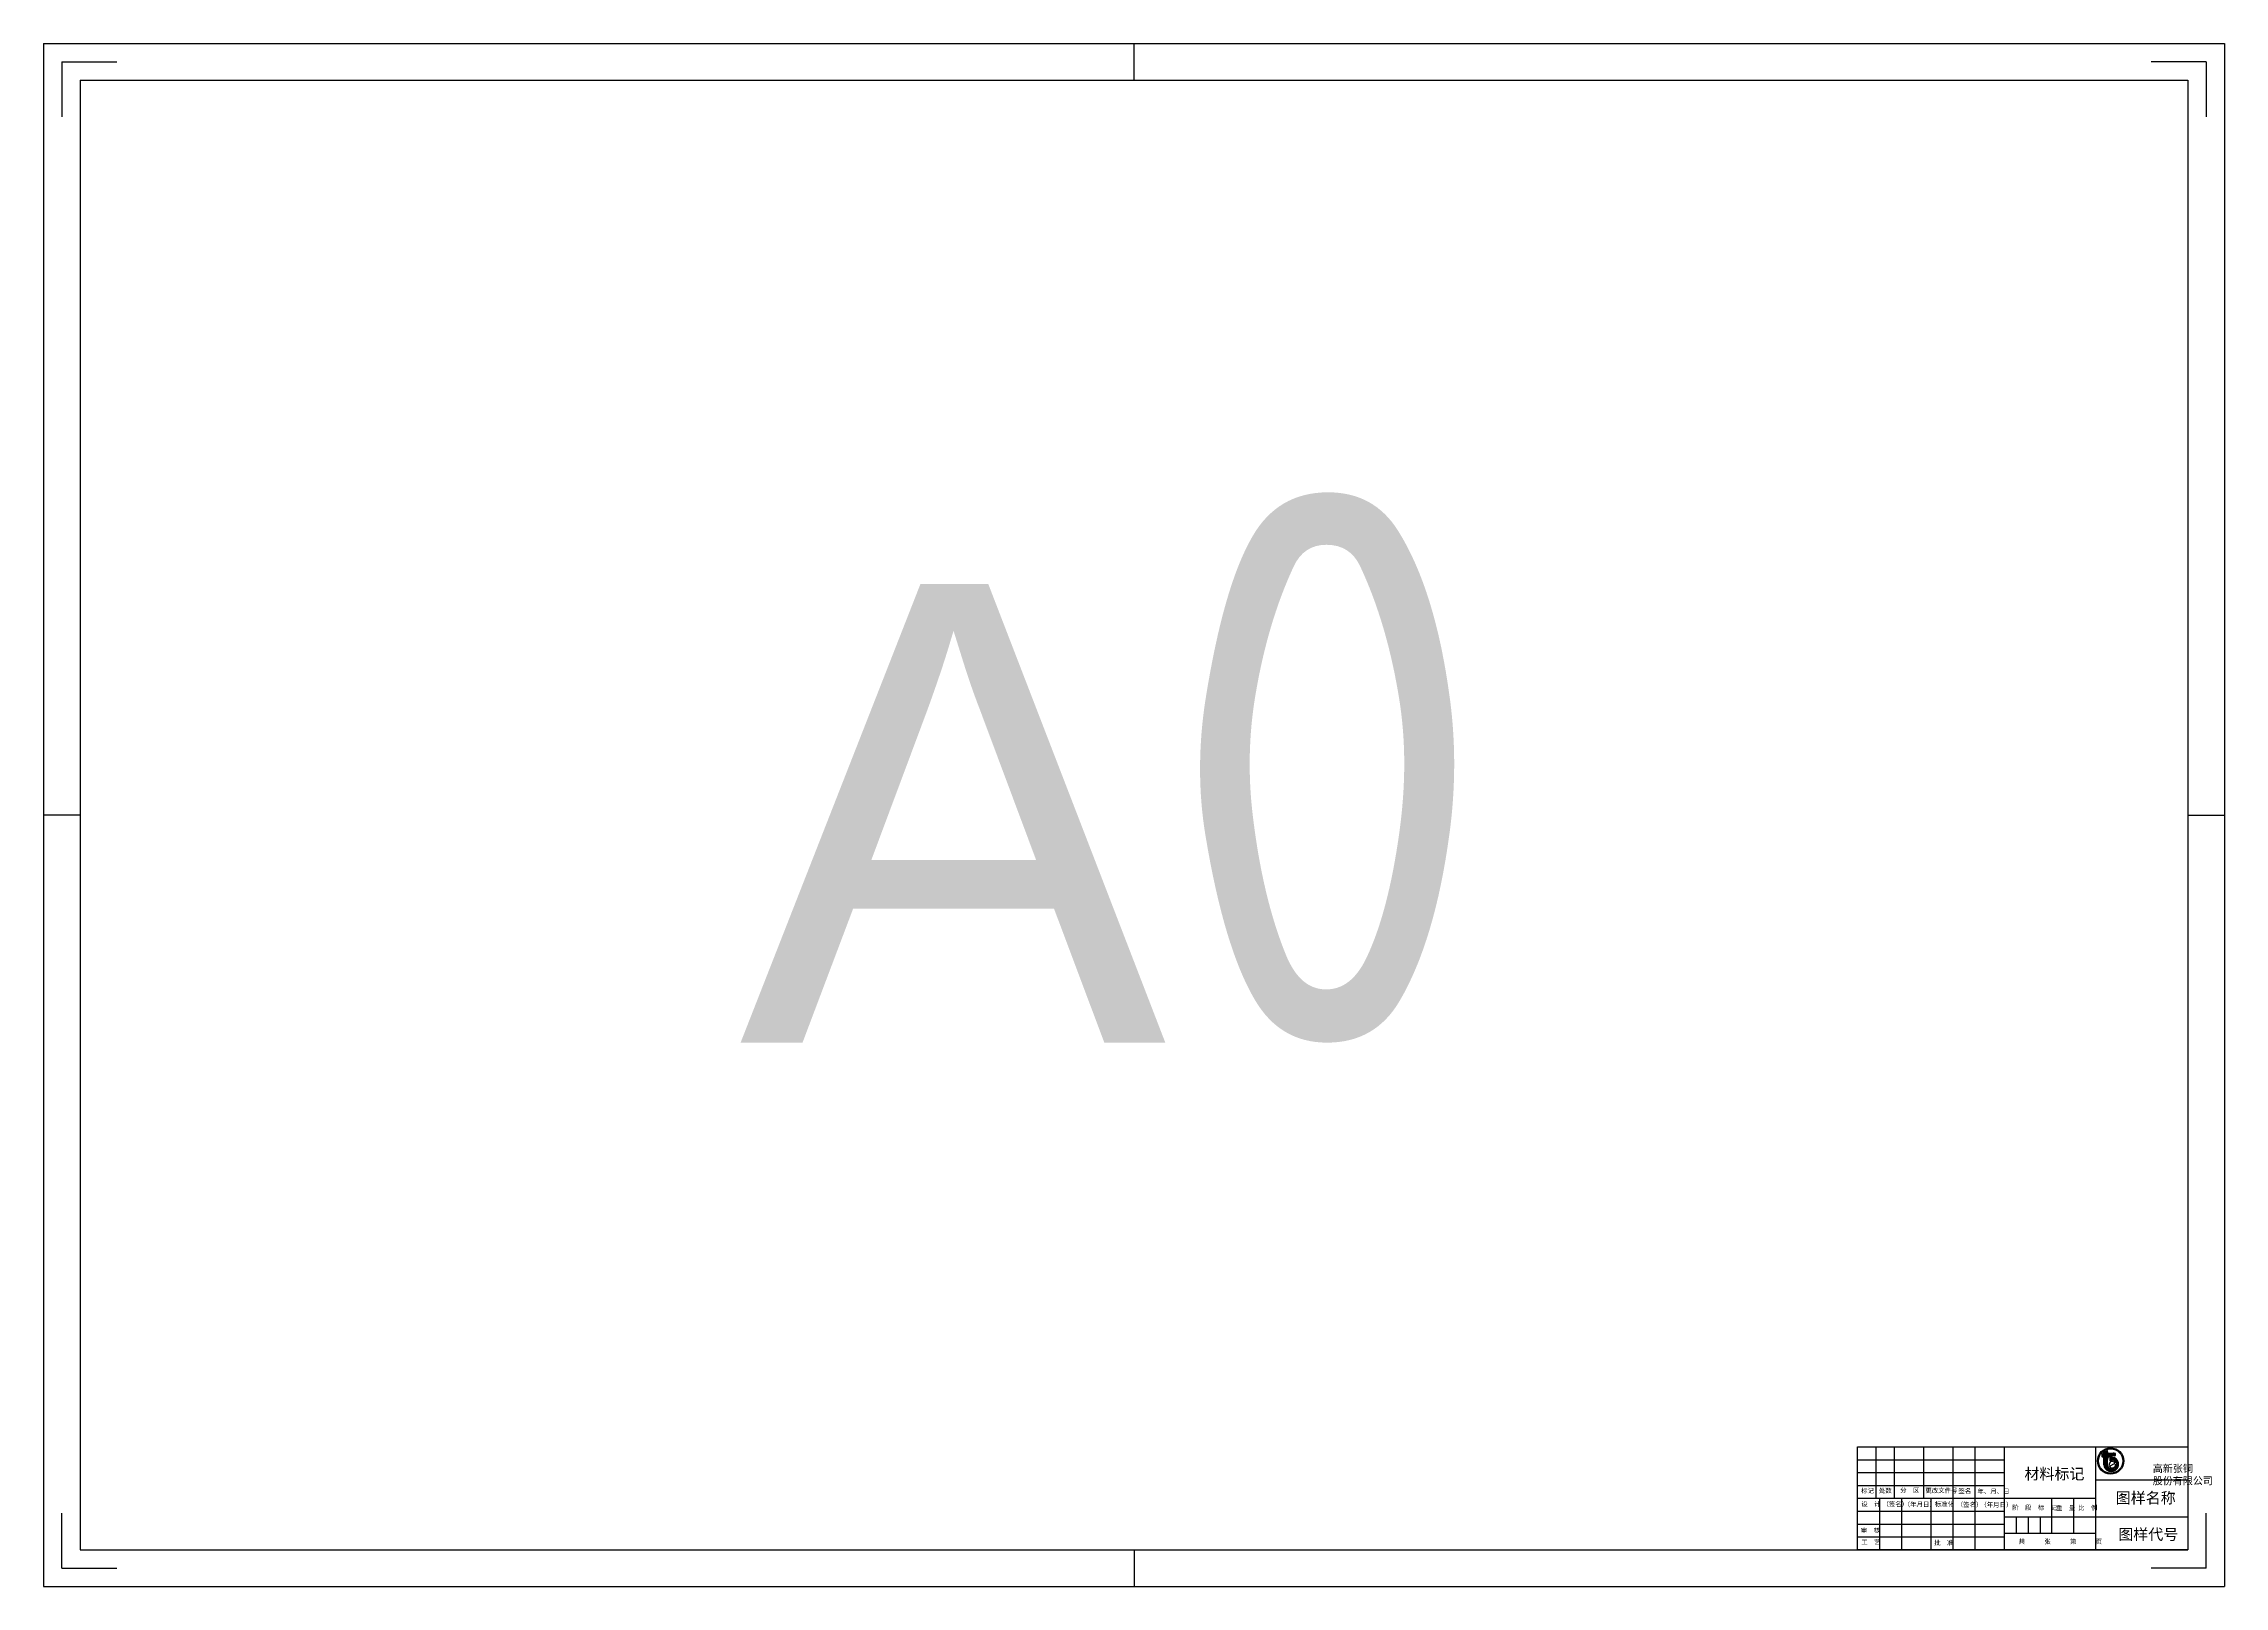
# Model space of a CAD drawing. Header units: metres. Extents: x 4452 to 7344, y -319 to 3013.
# Drawn here: x 4452 to 5641, y 1905 to 2746 of the extents above; entities that cross this region are included whole.
import ezdxf

# ---------------------------------------------------------------- set-up
doc = ezdxf.new("R2010")
doc.units = ezdxf.units.M
for name, color, linetype in [('总内框线', 7, 'Continuous'), ('标注层', 3, 'Continuous'), ('虚线层', 4, 'Continuous')]:
    doc.layers.add(name, color=color, linetype=linetype)

msp = doc.modelspace()

# ---------------------------------------------------------------- hatches: boundary and pattern name
at = {"layer": '虚线层'}
h = msp.add_hatch(dxfattribs=at)
h.set_pattern_fill('SOLID')
h.paths.add_polyline_path([(5574.1, 1975.3), (5574.3, 1975.3), (5574.42, 1975.29), (5574.55, 1975.26), (5574.66, 1975.22), (5574.77, 1975.15), (5574.87, 1975.07), (5574.95, 1974.97), (5575.02, 1974.86), (5575.06, 1974.75), (5575.09, 1974.62), (5575.1, 1974.5), (5575.1, 1971.06), (5575.2, 1970.43), (5575.39, 1969.81), (5575.68, 1969.24), (5576.06, 1968.71), (5576.52, 1968.26), (5577.04, 1967.88), (5577.62, 1967.6), (5578.23, 1967.4), (5578.87, 1967.31), (5579.52, 1967.32), (5580.15, 1967.44), (5580.76, 1967.65), (5581.32, 1967.96), (5581.83, 1968.36), (5582.27, 1968.83), (5582.63, 1969.36), (5582.9, 1969.95), (5583.07, 1970.57), (5583.14, 1971.21), (5583.11, 1971.85), (5582.98, 1972.48), (5582.74, 1973.08), (5582.42, 1973.64), (5582.01, 1974.14), (5581.52, 1974.56), (5580.98, 1974.9), (5580.38, 1975.15), (5579.76, 1975.31), (5579.11, 1975.36), (5578.47, 1975.3), (5578.47, 1973.24), (5578.84, 1973.42), (5579.24, 1973.53), (5579.65, 1973.58), (5580.06, 1973.56), (5580.46, 1973.47), (5580.84, 1973.32), (5581.19, 1973.11), (5581.51, 1972.84), (5581.77, 1972.53), (5581.99, 1972.18), (5582.14, 1971.8), (5582.22, 1971.39), (5582.24, 1970.98), (5582.2, 1970.57), (5582.08, 1970.18), (5581.91, 1969.81), (5581.67, 1969.47), (5581.39, 1969.17), (5581.06, 1968.93), (5580.69, 1968.74), (5580.3, 1968.61), (5579.89, 1968.55), (5579.48, 1968.56), (5579.08, 1968.63), (5578.69, 1968.77), (5578.33, 1968.97), (5578.01, 1969.23), (5577.73, 1969.53), (5577.51, 1969.88), (5577.35, 1970.26), (5577.25, 1970.66), (5577.21, 1971.06), (5577.21, 1974), (5577.25, 1974.39), (5577.37, 1974.77), (5577.55, 1975.11), (5577.8, 1975.42), (5578.11, 1975.67), (5578.45, 1975.86), (5578.83, 1975.97), (5579.22, 1976.01), (5581.52, 1976.01), (5581.52, 1977.22), (5578.02, 1977.22), (5577.89, 1977.23), (5577.77, 1977.26), (5577.65, 1977.3), (5577.54, 1977.37), (5577.45, 1977.45), (5577.37, 1977.55), (5577.3, 1977.66), (5577.25, 1977.77), (5577.22, 1977.9), (5577.21, 1978.02), (5577.21, 1979.03), (5576.1, 1978.28), (5575.1, 1978.02), (5575.1, 1977.72), (5575.09, 1977.59), (5575.06, 1977.47), (5575.02, 1977.35), (5574.95, 1977.25), (5574.87, 1977.15), (5574.77, 1977.07), (5574.66, 1977), (5574.55, 1976.95), (5574.42, 1976.92), (5574.3, 1976.91), (5574.1, 1976.91)])

# ---------------------------------------------------------------- linework, layer by layer
for p, q in [((5440.85, 1980.74), (5620.85, 1980.74)), ((5440.85, 1924.74), (5440.85, 1980.74)), ((5440.85, 1973.74), (5520.85, 1973.74)), ((5450.85, 1980.74), (5450.85, 1952.74)), ((5460.85, 1980.74), (5460.85, 1952.74)), ((5476.85, 1980.74), (5476.85, 1952.74)), ((5492.85, 1980.74), (5492.85, 1952.74)), ((5504.85, 1980.74), (5504.85, 1924.74)), ((5520.85, 1980.74), (5520.85, 1924.74)), ((5570.85, 1924.74), (5570.85, 1980.74)), ((5620.85, 1980.74), (5620.85, 1924.74)), ((5440.85, 1966.74), (5520.85, 1966.74)), ((5570.85, 1962.74), (5620.85, 1962.74)), ((5440.85, 1959.74), (5520.85, 1959.74)), ((5440.85, 1952.74), (5570.85, 1952.74)), ((5452.85, 1952.74), (5452.85, 1924.74)), ((5464.85, 1952.74), (5464.85, 1924.74)), ((5480.85, 1952.74), (5480.85, 1924.74)), ((5492.85, 1952.74), (5492.85, 1924.74)), ((5546.85, 1933.74), (5546.85, 1952.74)), ((5558.85, 1933.74), (5558.85, 1952.74)), ((5440.85, 1945.74), (5520.85, 1945.74)), ((5440.85, 1938.74), (5520.85, 1938.74)), ((5520.85, 1942.74), (5570.85, 1942.74)), ((5527.35, 1942.74), (5527.35, 1933.74)), ((5533.85, 1942.74), (5533.85, 1933.74)), ((5540.35, 1942.74), (5540.35, 1933.74)), ((5570.85, 1942.74), (5620.85, 1942.74)), ((5440.85, 1931.74), (5520.85, 1931.74)), ((5520.85, 1933.74), (5570.85, 1933.74)), ((5620.85, 1924.74), (5440.85, 1924.74))]:
    msp.add_line(p, q)
at = {"layer": '总内框线'}
for p, q in [((4451.85, 2745.74), (4451.85, 1904.74)), ((4451.85, 2745.74), (5640.85, 2745.74)), ((4461.85, 2735.74), (4491.85, 2735.74)), ((4461.85, 2735.74), (4461.85, 2705.74)), ((5046.35, 2725.74), (5046.35, 2745.74)), ((5630.85, 2735.74), (5600.85, 2735.74)), ((5630.85, 2735.74), (5630.85, 2705.74)), ((5640.85, 2745.74), (5640.85, 1904.74)), ((4471.85, 2725.74), (5620.85, 2725.74)), ((4471.85, 2725.74), (4471.85, 1924.74)), ((5620.85, 2725.74), (5620.85, 1924.74)), ((4471.85, 2325.24), (4451.85, 2325.24)), ((5620.85, 2325.24), (5640.85, 2325.24)), ((4461.85, 1914.74), (4461.85, 1944.74)), ((5630.85, 1914.74), (5630.85, 1944.74)), ((4461.85, 1914.74), (4491.85, 1914.74)), ((4471.85, 1924.74), (5620.85, 1924.74)), ((5046.35, 1924.74), (5046.35, 1904.74)), ((5630.85, 1914.74), (5600.85, 1914.74)), ((4451.85, 1904.74), (5640.85, 1904.74))]:
    msp.add_line(p, q, dxfattribs=at)
at = {"layer": '虚线层'}
for p, q in [((5574.1, 1976.91), (5574.1, 1975.3)), ((5574.3, 1976.91), (5574.1, 1976.91)), ((5574.3, 1975.3), (5574.1, 1975.3)), ((5575.1, 1977.72), (5575.1, 1978.02)), ((5575.1, 1971.06), (5575.1, 1974.5)), ((5577.21, 1971.06), (5577.21, 1974)), ((5581.52, 1977.22), (5578.02, 1977.22)), ((5578.47, 1975.3), (5578.47, 1973.24)), ((5581.52, 1976.01), (5579.22, 1976.01)), ((5580.66, 1976.74), (5580.66, 1977.74)), ((5581.52, 1976.01), (5581.52, 1977.22)), ((5578.2, 1970.18), (5581.25, 1971.95))]:
    msp.add_line(p, q, dxfattribs=at)
for radius in [7.2, 6.64]:
    msp.add_circle((5578.84, 1973.11), radius, dxfattribs=at)
for centre, radius, start, end in [((5574.3, 1977.72), 0.81, 270, 0), ((5574.3, 1974.5), 0.81, 0, 90), ((5579.12, 1971.33), 4.03, 183.78, 99.3), ((5578.02, 1978.02), 0.81, 180, 270), ((5579.22, 1974), 2.01, 90, 180), ((5579.73, 1971.06), 2.52, 180, 120), ((5579.73, 1971.06), 1.76, 30, 187.49), ((5579.73, 1971.06), 1.76, 210, 7.49)]:
    msp.add_arc(centre, radius, start, end, dxfattribs=at)

# ---------------------------------------------------------------- texts
at = {"attachment_point": 1}
for s, insert, char_height in [('{\\fSimSun|b0|i0|c134|p2;材料标记}', (5531.82, 1969.1), 6), ('{\\fSimSun|b0|i0|c134|p2;标记}', (5442.81, 1958.18), 2.5), ('{\\fSimSun|b0|i0|c134|p2;设\u3000计}', (5442.87, 1950.84), 2.5), ('{\\fSimSun|b0|i0|c134|p2;处数}', (5452.43, 1958.19), 2.5), ('{\\fSimSun|b0|i0|c134|p2;（签名）}', (5454.41, 1950.84), 2.5), ('{\\fSimSun|b0|i0|c134|p2;分\u3000区}', (5464.09, 1958.32), 2.5), ('{\\fSimSun|b0|i0|c134|p2;\u3000（年月日）}', (5462.53, 1950.72), 2.5), ('{\\fSimSun|b0|i0|c134|p2;更改文件号}', (5477.83, 1958.26), 2.5), ('{\\fSimSun|b0|i0|c134|p2;标准化}', (5482.94, 1950.82), 2.5), ('{\\fSimSun|b0|i0|c134|p2;签名}', (5495.81, 1958.01), 2.5), ('{\\fSimSun|b0|i0|c134|p2;（签名）}', (5494.91, 1950.58), 2.5), ('{\\fSimSun|b0|i0|c134|p2;年、月、日}', (5506.2, 1957.81), 2.5), ('{\\fSimSun|b0|i0|c134|p2;（年月日）}', (5507.78, 1950.48), 2.5), ('{\\fSimSun|b0|i0|c134|p2;图样名称}', (5581.58, 1955.97), 6), ('{\\fSimSun|b0|i0|c134|p2;阶\u3000段\u3000标\u3000记}', (5525.16, 1948.99), 2.5), ('{\\fSimSun|b0|i0|c134|p2;重\u3000量}', (5549.04, 1948.76), 2.5), ('{\\fSimSun|b0|i0|c134|p2;比\u3000例}', (5561.09, 1948.83), 2.5), ('{\\fSimSun|b0|i0|c134|p2;审\u3000核}', (5442.66, 1936.57), 2.5), ('{\\fSimSun|b0|i0|c134|p2;工\u3000艺}', (5442.87, 1930.08), 2.5), ('{\\fSimSun|b0|i0|c134|p2;批\u3000准}', (5482.64, 1929.77), 2.5), ('{\\fSimSun|b0|i0|c134|p2;共\u3000\u3000\u3000张\u3000\u3000\u3000第\u3000\u3000\u3000页}', (5528.65, 1930.47), 2.5), ('{\\fSimSun|b0|i0|c134|p2;图样代号}', (5582.99, 1936.1), 6)]:
    msp.add_mtext(s, dxfattribs=dict(at, insert=insert, char_height=char_height))
at = {"layer": '总内框线', "insert": (4831.18, 2501.15), "char_height": 250, "attachment_point": 1}
msp.add_mtext('{\\fArial|b0|i0|c0|p32;A\\Fgbenor.shx,gbcbig.shx|c134;\\H1.2x;0}', dxfattribs=at)
at = {"layer": '标注层', "insert": (5601.84, 1970.97), "char_height": 4, "attachment_point": 1}
msp.add_mtext('{\\fKaiTi_GB2312|b0|i0|c134|p49;高新张铜\\P股份有限公司}', dxfattribs=at)

doc.saveas('drawing.dxf')
